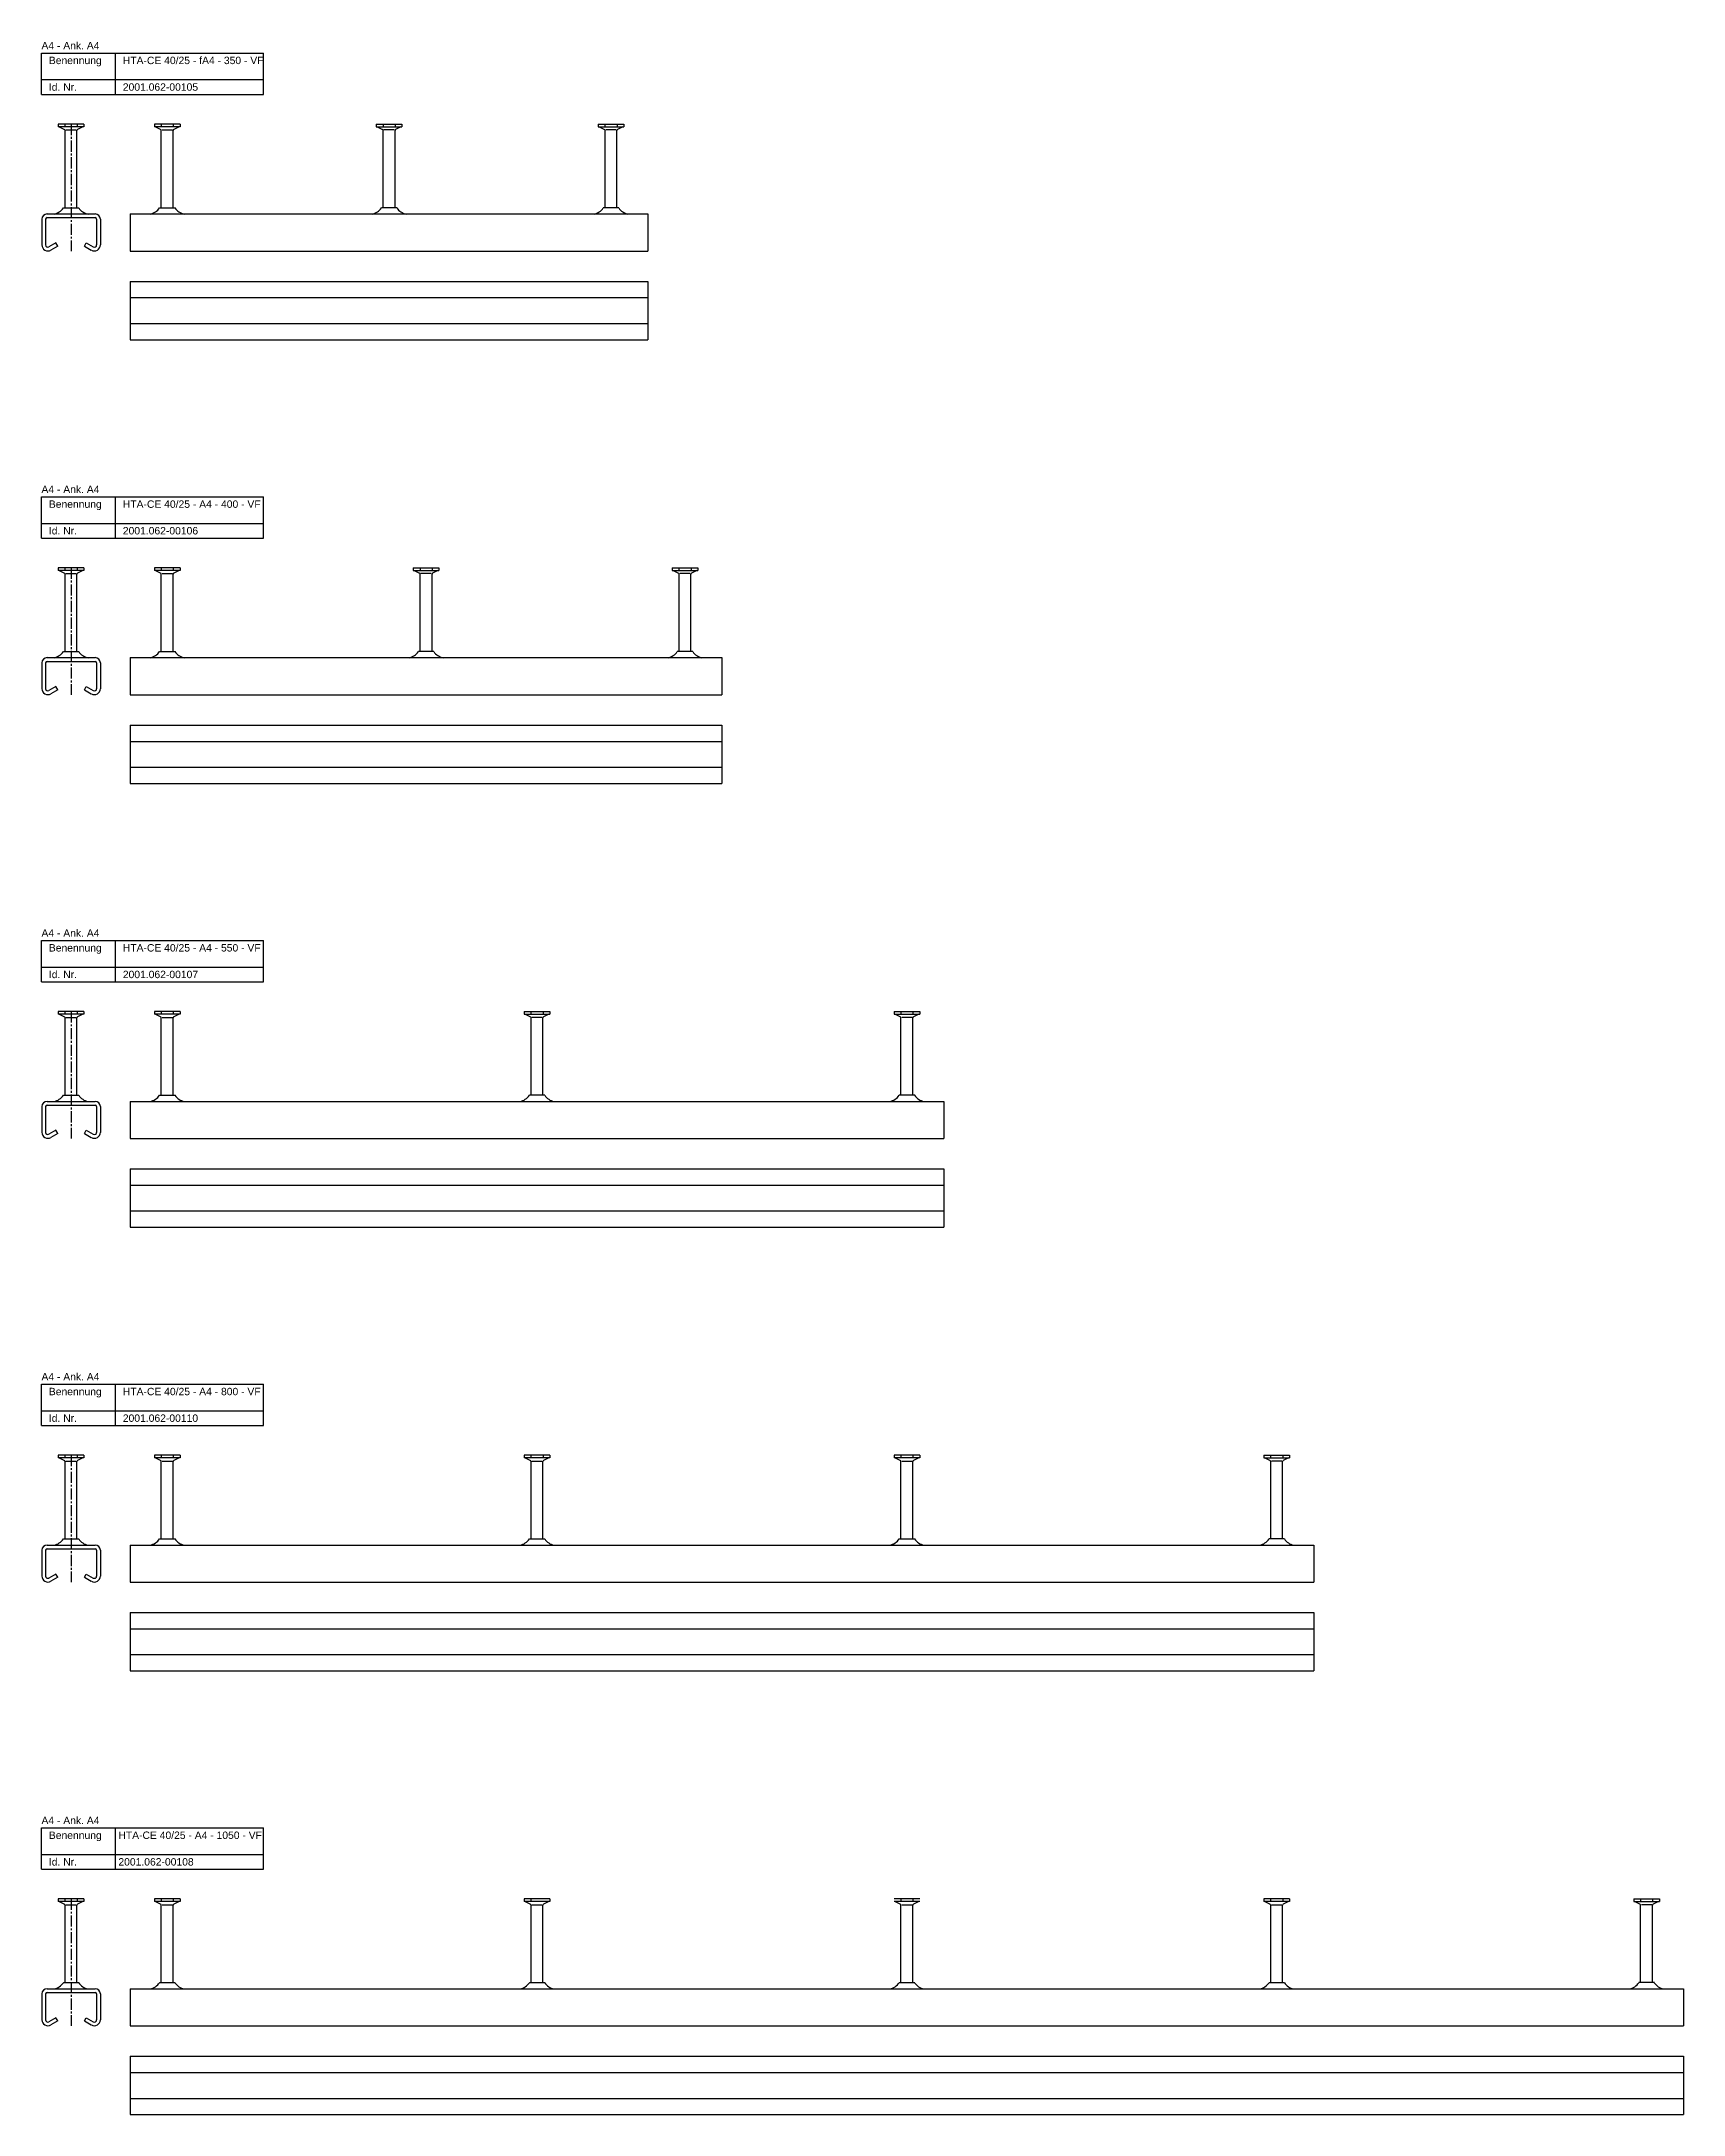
# Model space of a CAD drawing. Header units: millimetres. Extents: x 11969 to 26348, y -459 to 2743.
# Drawn here: x 20218 to 21328, y 141 to 1543 of the extents above; entities that cross this region are included whole.
import ezdxf

# ---------------------------------------------------------------- set-up
doc = ezdxf.new("R2010")
doc.units = ezdxf.units.MM
doc.header["$LTSCALE"] = 10
doc.linetypes.add('MITTE2', pattern=[1.125, 0.75, -0.125, 0.125, -0.125])
doc.layers.add('HALFEN', color=2, linetype='CONTINUOUS')
doc.styles.add('ARIAL50', font='arial.ttf', dxfattribs={"height": 5})

msp = doc.modelspace()

# ---------------------------------------------------------------- texts
at = {"layer": 'HALFEN', "style": 'ARIAL50'}
for s, p in [('A4 - Ank. A4', (20218.2, 1537.7)), ('Benennung', (20223.2, 1527.7)), ('HTA-CE 40/25 - fA4 - 350 - VF', (20273.2, 1527.7)), ('Id. Nr.', (20223.2, 1509.7)), ('2001.062-00105', (20273.2, 1509.7)), ('A4 - Ank. A4', (20218.2, 1237.7)), ('Benennung', (20223.2, 1227.7)), ('HTA-CE 40/25 - A4 - 400 - VF', (20273.2, 1227.7)), ('Id. Nr.', (20223.2, 1209.7)), ('2001.062-00106', (20273.2, 1209.7)), ('A4 - Ank. A4', (20218.2, 937.7)), ('Benennung', (20223.2, 927.7)), ('HTA-CE 40/25 - A4 - 550 - VF', (20273.2, 927.7)), ('Id. Nr.', (20223.2, 909.7)), ('2001.062-00107', (20273.2, 909.7)), ('A4 - Ank. A4', (20218.2, 637.7)), ('Benennung', (20223.2, 627.7)), ('HTA-CE 40/25 - A4 - 800 - VF', (20273.2, 627.7)), ('Id. Nr.', (20223.2, 609.7)), ('2001.062-00110', (20273.2, 609.7)), ('A4 - Ank. A4', (20218.2, 337.7)), ('Benennung', (20223.2, 327.7)), ('HTA-CE 40/25 - A4 - 1050 - VF', (20270.2, 327.7)), ('Id. Nr.', (20223.2, 309.7)), ('2001.062-00108', (20270.2, 309.7))]:
    msp.add_text(s, height=5, dxfattribs=at).set_placement(p)

# ---------------------------------------------------------------- linework, layer by layer
at = {"layer": 'HALFEN'}
for p, q in [((20218.2, 1535.2), (20368.2, 1535.2)), ((20218.2, 1507.2), (20218.2, 1535.2)), ((20268.2, 1507.2), (20268.2, 1535.2)), ((20368.2, 1507.2), (20368.2, 1535.2)), ((20218.2, 1517.2), (20368.2, 1517.2)), ((20218.2, 1507.2), (20368.2, 1507.2)), ((20246.9, 1487.2), (20229.5, 1487.2)), ((20229.5, 1487.2), (20229.5, 1485.3)), ((20234.1, 1487), (20234.1, 1485.6)), ((20242.3, 1487), (20242.3, 1485.6)), ((20246.9, 1487.2), (20246.9, 1485.3)), ((20311.9, 1487.2), (20294.5, 1487.2)), ((20294.5, 1487.2), (20294.5, 1485.3)), ((20299.1, 1487), (20299.1, 1485.6)), ((20307.3, 1487), (20307.3, 1485.6)), ((20311.9, 1487.2), (20311.9, 1485.3)), ((20444.5, 1487.2), (20461.9, 1487.2)), ((20444.5, 1487.2), (20444.5, 1485.3)), ((20449.1, 1487), (20449.1, 1485.6)), ((20457.3, 1487), (20457.3, 1485.6)), ((20461.9, 1487.2), (20461.9, 1485.3)), ((20594.5, 1487.2), (20611.9, 1487.2)), ((20594.5, 1487.2), (20594.5, 1485.3)), ((20599.1, 1487), (20599.1, 1485.6)), ((20607.3, 1487), (20607.3, 1485.6)), ((20611.9, 1487.2), (20611.9, 1485.3)), ((20246.9, 1485.3), (20229.5, 1485.3)), ((20230.2, 1485.3), (20233.8, 1483.5)), ((20234.2, 1430.6), (20234.2, 1482.8)), ((20234.7, 1483.2), (20241.7, 1483.2)), ((20242.2, 1430.6), (20242.2, 1482.8)), ((20246.2, 1485.3), (20242.6, 1483.5)), ((20311.9, 1485.3), (20294.5, 1485.3)), ((20295.2, 1485.3), (20298.8, 1483.5)), ((20299.2, 1430.6), (20299.2, 1482.8)), ((20299.7, 1483.2), (20306.7, 1483.2)), ((20307.2, 1430.6), (20307.2, 1482.8)), ((20311.2, 1485.3), (20307.6, 1483.5)), ((20444.5, 1485.3), (20461.9, 1485.3)), ((20445.2, 1485.3), (20448.8, 1483.5)), ((20449.2, 1430.6), (20449.2, 1482.8)), ((20456.7, 1483.2), (20449.7, 1483.2)), ((20457.2, 1430.6), (20457.2, 1482.8)), ((20461.2, 1485.3), (20457.6, 1483.5)), ((20594.5, 1485.3), (20611.9, 1485.3)), ((20595.2, 1485.3), (20598.8, 1483.5)), ((20599.2, 1430.6), (20599.2, 1482.8)), ((20606.7, 1483.2), (20599.7, 1483.2)), ((20607.2, 1430.6), (20607.2, 1482.8)), ((20611.2, 1485.3), (20607.6, 1483.5)), ((20233, 1430.6), (20243.5, 1430.6)), ((20298, 1430.6), (20308.5, 1430.6)), ((20458.5, 1430.6), (20448, 1430.6)), ((20608.5, 1430.6), (20598, 1430.6)), ((20218.5, 1422.9), (20218.5, 1405.4)), ((20221, 1422.9), (20221, 1405.4)), ((20222, 1426.4), (20254.5, 1426.4)), ((20222, 1423.9), (20254.5, 1423.9)), ((20255.5, 1422.9), (20255.5, 1405.4)), ((20258, 1422.9), (20258, 1405.4)), ((20278.2, 1426.4), (20628.2, 1426.4)), ((20278.2, 1426.4), (20278.2, 1401.3)), ((20628.2, 1426.4), (20628.2, 1401.3)), ((20227.9, 1406.8), (20223.2, 1404.1)), ((20229.2, 1404.7), (20224.5, 1401.9)), ((20229.2, 1404.7), (20227.9, 1406.8)), ((20247.2, 1404.7), (20248.5, 1406.8)), ((20247.2, 1404.7), (20251.9, 1401.9)), ((20248.5, 1406.8), (20253.2, 1404.1)), ((20278.2, 1401.3), (20628.2, 1401.3)), ((20278.2, 1380.8), (20628.2, 1380.8)), ((20278.2, 1380.8), (20278.2, 1341.3)), ((20628.2, 1380.8), (20628.2, 1341.3)), ((20278.2, 1369.8), (20628.2, 1369.8)), ((20278.2, 1352.3), (20628.2, 1352.3)), ((20278.2, 1341.3), (20628.2, 1341.3)), ((20218.2, 1235.2), (20368.2, 1235.2)), ((20218.2, 1207.2), (20218.2, 1235.2)), ((20268.2, 1207.2), (20268.2, 1235.2)), ((20368.2, 1207.2), (20368.2, 1235.2)), ((20218.2, 1217.2), (20368.2, 1217.2)), ((20218.2, 1207.2), (20368.2, 1207.2)), ((20246.9, 1187.2), (20229.5, 1187.2)), ((20229.5, 1187.2), (20229.5, 1185.3)), ((20246.9, 1185.3), (20229.5, 1185.3)), ((20230.2, 1185.3), (20233.8, 1183.5)), ((20234.1, 1187), (20234.1, 1185.6)), ((20234.2, 1130.6), (20234.2, 1182.8)), ((20234.7, 1183.2), (20241.7, 1183.2)), ((20242.2, 1130.6), (20242.2, 1182.8)), ((20242.3, 1187), (20242.3, 1185.6)), ((20246.2, 1185.3), (20242.6, 1183.5)), ((20246.9, 1187.2), (20246.9, 1185.3)), ((20311.9, 1187.2), (20294.5, 1187.2)), ((20294.5, 1187.2), (20294.5, 1185.3)), ((20311.9, 1185.3), (20294.5, 1185.3)), ((20295.2, 1185.3), (20298.8, 1183.5)), ((20299.1, 1187), (20299.1, 1185.6)), ((20299.2, 1130.6), (20299.2, 1182.8)), ((20299.7, 1183.2), (20306.7, 1183.2)), ((20307.2, 1130.6), (20307.2, 1182.8)), ((20307.3, 1187), (20307.3, 1185.6)), ((20311.2, 1185.3), (20307.6, 1183.5)), ((20311.9, 1187.2), (20311.9, 1185.3)), ((20469.5, 1187.2), (20486.9, 1187.2)), ((20469.5, 1187.2), (20469.5, 1185.3)), ((20469.5, 1185.3), (20486.9, 1185.3)), ((20470.2, 1185.3), (20473.8, 1183.5)), ((20474.1, 1187), (20474.1, 1185.6)), ((20474.2, 1130.6), (20474.2, 1182.8)), ((20481.7, 1183.2), (20474.7, 1183.2)), ((20482.2, 1130.6), (20482.2, 1182.8)), ((20482.3, 1187), (20482.3, 1185.6)), ((20486.2, 1185.3), (20482.6, 1183.5)), ((20486.9, 1187.2), (20486.9, 1185.3)), ((20644.5, 1187.2), (20661.9, 1187.2)), ((20644.5, 1187.2), (20644.5, 1185.3)), ((20644.5, 1185.3), (20661.9, 1185.3)), ((20645.2, 1185.3), (20648.8, 1183.5)), ((20649.1, 1187), (20649.1, 1185.6)), ((20649.2, 1130.6), (20649.2, 1182.8)), ((20656.7, 1183.2), (20649.7, 1183.2)), ((20657.2, 1130.6), (20657.2, 1182.8)), ((20657.3, 1187), (20657.3, 1185.6)), ((20661.2, 1185.3), (20657.6, 1183.5)), ((20661.9, 1187.2), (20661.9, 1185.3)), ((20218.5, 1122.9), (20218.5, 1105.4)), ((20221, 1122.9), (20221, 1105.4)), ((20222, 1126.4), (20254.5, 1126.4)), ((20222, 1123.9), (20254.5, 1123.9)), ((20233, 1130.6), (20243.5, 1130.6)), ((20255.5, 1122.9), (20255.5, 1105.4)), ((20258, 1122.9), (20258, 1105.4)), ((20278.2, 1126.4), (20678.2, 1126.4)), ((20278.2, 1126.4), (20278.2, 1101.3)), ((20298, 1130.6), (20308.5, 1130.6)), ((20483.5, 1130.6), (20473, 1130.6)), ((20658.5, 1130.6), (20648, 1130.6)), ((20678.2, 1126.4), (20678.2, 1101.3)), ((20227.9, 1106.8), (20223.2, 1104.1)), ((20229.2, 1104.7), (20224.5, 1101.9)), ((20229.2, 1104.7), (20227.9, 1106.8)), ((20247.2, 1104.7), (20248.5, 1106.8)), ((20247.2, 1104.7), (20251.9, 1101.9)), ((20248.5, 1106.8), (20253.2, 1104.1)), ((20278.2, 1101.3), (20678.2, 1101.3)), ((20278.2, 1080.8), (20678.2, 1080.8)), ((20278.2, 1080.8), (20278.2, 1041.3)), ((20678.2, 1080.8), (20678.2, 1041.3)), ((20278.2, 1069.8), (20678.2, 1069.8)), ((20278.2, 1052.3), (20678.2, 1052.3)), ((20278.2, 1041.3), (20678.2, 1041.3)), ((20218.2, 935.2), (20368.2, 935.2)), ((20218.2, 907.2), (20218.2, 935.2)), ((20268.2, 907.2), (20268.2, 935.2)), ((20368.2, 907.2), (20368.2, 935.2)), ((20218.2, 917.2), (20368.2, 917.2)), ((20218.2, 907.2), (20368.2, 907.2)), ((20246.9, 887.2), (20229.5, 887.2)), ((20229.5, 887.2), (20229.5, 885.3)), ((20246.9, 885.3), (20229.5, 885.3)), ((20230.2, 885.3), (20233.8, 883.5)), ((20234.1, 887), (20234.1, 885.6)), ((20234.7, 883.2), (20241.7, 883.2)), ((20242.3, 887), (20242.3, 885.6)), ((20246.2, 885.3), (20242.6, 883.5)), ((20246.9, 887.2), (20246.9, 885.3)), ((20311.9, 887.2), (20294.5, 887.2)), ((20294.5, 887.2), (20294.5, 885.3)), ((20311.9, 885.3), (20294.5, 885.3)), ((20295.2, 885.3), (20298.8, 883.5)), ((20299.1, 887), (20299.1, 885.6)), ((20299.7, 883.2), (20306.7, 883.2)), ((20307.3, 887), (20307.3, 885.6)), ((20311.2, 885.3), (20307.6, 883.5)), ((20311.9, 887.2), (20311.9, 885.3)), ((20544.5, 887.2), (20561.9, 887.2)), ((20544.5, 887.2), (20544.5, 885.3)), ((20544.5, 885.3), (20561.9, 885.3)), ((20545.2, 885.3), (20548.8, 883.5)), ((20549.1, 887), (20549.1, 885.6)), ((20556.7, 883.2), (20549.7, 883.2)), ((20557.3, 887), (20557.3, 885.6)), ((20561.2, 885.3), (20557.6, 883.5)), ((20561.9, 887.2), (20561.9, 885.3)), ((20794.5, 887.2), (20811.9, 887.2)), ((20794.5, 887.2), (20794.5, 885.3)), ((20794.5, 885.3), (20811.9, 885.3)), ((20795.2, 885.3), (20798.8, 883.5)), ((20799.1, 887), (20799.1, 885.6)), ((20806.7, 883.2), (20799.7, 883.2)), ((20807.3, 887), (20807.3, 885.6)), ((20811.2, 885.3), (20807.6, 883.5)), ((20811.9, 887.2), (20811.9, 885.3)), ((20234.2, 830.6), (20234.2, 882.8)), ((20242.2, 830.6), (20242.2, 882.8)), ((20299.2, 830.6), (20299.2, 882.8)), ((20307.2, 830.6), (20307.2, 882.8)), ((20549.2, 830.6), (20549.2, 882.8)), ((20557.2, 830.6), (20557.2, 882.8)), ((20799.2, 830.6), (20799.2, 882.8)), ((20807.2, 830.6), (20807.2, 882.8)), ((20233, 830.6), (20243.5, 830.6)), ((20298, 830.6), (20308.5, 830.6)), ((20558.5, 830.6), (20548, 830.6)), ((20808.5, 830.6), (20798, 830.6)), ((20218.5, 822.9), (20218.5, 805.4)), ((20221, 822.9), (20221, 805.4)), ((20222, 826.4), (20254.5, 826.4)), ((20222, 823.9), (20254.5, 823.9)), ((20255.5, 822.9), (20255.5, 805.4)), ((20258, 822.9), (20258, 805.4)), ((20278.2, 826.4), (20828.2, 826.4)), ((20278.2, 826.4), (20278.2, 801.3)), ((20828.2, 826.4), (20828.2, 801.3)), ((20227.9, 806.8), (20223.2, 804.1)), ((20229.2, 804.7), (20224.5, 801.9)), ((20229.2, 804.7), (20227.9, 806.8)), ((20247.2, 804.7), (20248.5, 806.8)), ((20247.2, 804.7), (20251.9, 801.9)), ((20248.5, 806.8), (20253.2, 804.1)), ((20278.2, 801.3), (20828.2, 801.3)), ((20278.2, 780.8), (20828.2, 780.8)), ((20278.2, 780.8), (20278.2, 741.3)), ((20828.2, 780.8), (20828.2, 741.3)), ((20278.2, 769.8), (20828.2, 769.8)), ((20278.2, 752.3), (20828.2, 752.3)), ((20278.2, 741.3), (20828.2, 741.3)), ((20218.2, 635.2), (20368.2, 635.2)), ((20218.2, 607.2), (20218.2, 635.2)), ((20268.2, 607.2), (20268.2, 635.2)), ((20368.2, 607.2), (20368.2, 635.2)), ((20218.2, 617.2), (20368.2, 617.2)), ((20218.2, 607.2), (20368.2, 607.2)), ((20246.9, 587.2), (20229.5, 587.2)), ((20229.5, 587.2), (20229.5, 585.3)), ((20246.9, 585.3), (20229.5, 585.3)), ((20230.2, 585.3), (20233.8, 583.5)), ((20234.1, 587), (20234.1, 585.6)), ((20234.2, 530.6), (20234.2, 582.8)), ((20234.7, 583.2), (20241.7, 583.2)), ((20242.2, 530.6), (20242.2, 582.8)), ((20242.3, 587), (20242.3, 585.6)), ((20246.2, 585.3), (20242.6, 583.5)), ((20246.9, 587.2), (20246.9, 585.3)), ((20311.9, 587.2), (20294.5, 587.2)), ((20294.5, 587.2), (20294.5, 585.3)), ((20311.9, 585.3), (20294.5, 585.3)), ((20295.2, 585.3), (20298.8, 583.5)), ((20299.1, 587), (20299.1, 585.6)), ((20299.2, 530.6), (20299.2, 582.8)), ((20299.7, 583.2), (20306.7, 583.2)), ((20307.2, 530.6), (20307.2, 582.8)), ((20307.3, 587), (20307.3, 585.6)), ((20311.2, 585.3), (20307.6, 583.5)), ((20311.9, 587.2), (20311.9, 585.3)), ((20561.9, 587.2), (20544.5, 587.2)), ((20544.5, 587.2), (20544.5, 585.3)), ((20561.9, 585.3), (20544.5, 585.3)), ((20545.2, 585.3), (20548.8, 583.5)), ((20549.1, 587), (20549.1, 585.6)), ((20549.2, 530.6), (20549.2, 582.8)), ((20549.7, 583.2), (20556.7, 583.2)), ((20557.2, 530.6), (20557.2, 582.8)), ((20557.3, 587), (20557.3, 585.6)), ((20561.2, 585.3), (20557.6, 583.5)), ((20561.9, 587.2), (20561.9, 585.3)), ((20811.9, 587.2), (20794.5, 587.2)), ((20794.5, 587.2), (20794.5, 585.3)), ((20811.9, 585.3), (20794.5, 585.3)), ((20795.2, 585.3), (20798.8, 583.5)), ((20799.1, 587), (20799.1, 585.6)), ((20799.2, 530.6), (20799.2, 582.8)), ((20799.7, 583.2), (20806.7, 583.2)), ((20807.2, 530.6), (20807.2, 582.8)), ((20807.3, 587), (20807.3, 585.6)), ((20811.2, 585.3), (20807.6, 583.5)), ((20811.9, 587.2), (20811.9, 585.3)), ((21044.5, 587.2), (21061.9, 587.2)), ((21044.5, 587.2), (21044.5, 585.3)), ((21044.5, 585.3), (21061.9, 585.3)), ((21045.2, 585.3), (21048.8, 583.5)), ((21049.1, 587), (21049.1, 585.6)), ((21049.2, 530.6), (21049.2, 582.8)), ((21056.7, 583.2), (21049.7, 583.2)), ((21057.2, 530.6), (21057.2, 582.8)), ((21057.3, 587), (21057.3, 585.6)), ((21061.2, 585.3), (21057.6, 583.5)), ((21061.9, 587.2), (21061.9, 585.3)), ((20218.5, 522.9), (20218.5, 505.4)), ((20221, 522.9), (20221, 505.4)), ((20222, 526.4), (20254.5, 526.4)), ((20222, 523.9), (20254.5, 523.9)), ((20233, 530.6), (20243.5, 530.6)), ((20255.5, 522.9), (20255.5, 505.4)), ((20258, 522.9), (20258, 505.4)), ((20278.2, 526.4), (21078.2, 526.4)), ((20278.2, 526.4), (20278.2, 501.3)), ((20298, 530.6), (20308.5, 530.6)), ((20548, 530.6), (20558.5, 530.6)), ((20798, 530.6), (20808.5, 530.6)), ((21058.5, 530.6), (21048, 530.6)), ((21078.2, 526.4), (21078.2, 501.3)), ((20227.9, 506.8), (20223.2, 504.1)), ((20229.2, 504.7), (20224.5, 501.9)), ((20229.2, 504.7), (20227.9, 506.8)), ((20247.2, 504.7), (20248.5, 506.8)), ((20247.2, 504.7), (20251.9, 501.9)), ((20248.5, 506.8), (20253.2, 504.1)), ((20278.2, 501.3), (21078.2, 501.3)), ((20278.2, 480.8), (21078.2, 480.8)), ((20278.2, 480.8), (20278.2, 441.3)), ((21078.2, 480.8), (21078.2, 441.3)), ((20278.2, 469.8), (21078.2, 469.8)), ((20278.2, 452.3), (21078.2, 452.3)), ((20278.2, 441.3), (21078.2, 441.3)), ((20218.2, 335.2), (20368.2, 335.2)), ((20218.2, 307.2), (20218.2, 335.2)), ((20268.2, 307.2), (20268.2, 335.2)), ((20368.2, 307.2), (20368.2, 335.2)), ((20218.2, 317.2), (20368.2, 317.2)), ((20218.2, 307.2), (20368.2, 307.2)), ((20246.9, 287.2), (20229.5, 287.2)), ((20229.5, 287.2), (20229.5, 285.3)), ((20246.9, 285.3), (20229.5, 285.3)), ((20230.2, 285.3), (20233.8, 283.5)), ((20234.1, 287), (20234.1, 285.6)), ((20234.2, 230.6), (20234.2, 282.8)), ((20234.7, 283.2), (20241.7, 283.2)), ((20242.2, 230.6), (20242.2, 282.8)), ((20242.3, 287), (20242.3, 285.6)), ((20246.2, 285.3), (20242.6, 283.5)), ((20246.9, 287.2), (20246.9, 285.3)), ((20311.9, 287.2), (20294.5, 287.2)), ((20294.5, 287.2), (20294.5, 285.3)), ((20311.9, 285.3), (20294.5, 285.3)), ((20295.2, 285.3), (20298.8, 283.5)), ((20299.1, 287), (20299.1, 285.6)), ((20299.2, 230.6), (20299.2, 282.8)), ((20299.7, 283.2), (20306.7, 283.2)), ((20307.2, 230.6), (20307.2, 282.8)), ((20307.3, 287), (20307.3, 285.6)), ((20311.2, 285.3), (20307.6, 283.5)), ((20311.9, 287.2), (20311.9, 285.3)), ((20561.9, 287.2), (20544.5, 287.2)), ((20544.5, 287.2), (20544.5, 285.3)), ((20561.9, 285.3), (20544.5, 285.3)), ((20545.2, 285.3), (20548.8, 283.5)), ((20549.1, 287), (20549.1, 285.6)), ((20549.2, 230.6), (20549.2, 282.8)), ((20549.7, 283.2), (20556.7, 283.2)), ((20557.2, 230.6), (20557.2, 282.8)), ((20561.2, 285.3), (20557.6, 283.5)), ((20561.9, 287.2), (20561.9, 285.3)), ((20811.9, 287.2), (20794.5, 287.2)), ((20811.9, 285.3), (20794.5, 285.3)), ((20795.2, 285.3), (20798.8, 283.5)), ((20799.1, 287), (20799.1, 285.6)), ((20799.2, 230.6), (20799.2, 282.8)), ((20799.7, 283.2), (20806.7, 283.2)), ((20807.2, 230.6), (20807.2, 282.8)), ((20807.3, 287), (20807.3, 285.6)), ((20811.2, 285.3), (20807.6, 283.5)), ((21061.9, 287.2), (21044.5, 287.2)), ((21044.5, 287.2), (21044.5, 285.3)), ((21061.9, 285.3), (21044.5, 285.3)), ((21045.2, 285.3), (21048.8, 283.5)), ((21049.1, 287), (21049.1, 285.6)), ((21049.2, 230.6), (21049.2, 282.8)), ((21049.7, 283.2), (21056.7, 283.2)), ((21057.2, 230.6), (21057.2, 282.8)), ((21057.3, 287), (21057.3, 285.6)), ((21061.2, 285.3), (21057.6, 283.5)), ((21061.9, 287.2), (21061.9, 285.3)), ((21294.5, 287.2), (21311.9, 287.2)), ((21294.5, 287.2), (21294.5, 285.3)), ((21294.5, 285.3), (21311.9, 285.3)), ((21295.2, 285.3), (21298.8, 283.5)), ((21299.1, 287), (21299.1, 285.6)), ((21299.2, 230.6), (21299.2, 282.8)), ((21306.7, 283.2), (21299.7, 283.2)), ((21307.2, 230.6), (21307.2, 282.8)), ((21307.3, 287), (21307.3, 285.6)), ((21311.2, 285.3), (21307.6, 283.5)), ((21311.9, 287.2), (21311.9, 285.3)), ((20222, 226.4), (20254.5, 226.4)), ((20233, 230.6), (20243.5, 230.6)), ((20278.2, 226.4), (21328.2, 226.4)), ((20278.2, 226.4), (20278.2, 201.3)), ((20298, 230.6), (20308.5, 230.6)), ((20548, 230.6), (20558.5, 230.6)), ((20798, 230.6), (20808.5, 230.6)), ((21048, 230.6), (21058.5, 230.6)), ((21308.5, 230.6), (21298, 230.6)), ((21328.2, 226.4), (21328.2, 201.3)), ((20218.5, 222.9), (20218.5, 205.4)), ((20221, 222.9), (20221, 205.4)), ((20222, 223.9), (20254.5, 223.9)), ((20255.5, 222.9), (20255.5, 205.4)), ((20258, 222.9), (20258, 205.4)), ((20227.9, 206.8), (20223.2, 204.1)), ((20229.2, 204.7), (20224.5, 201.9)), ((20229.2, 204.7), (20227.9, 206.8)), ((20247.2, 204.7), (20248.5, 206.8)), ((20247.2, 204.7), (20251.9, 201.9)), ((20248.5, 206.8), (20253.2, 204.1)), ((20278.2, 201.3), (21328.2, 201.3)), ((20278.2, 180.8), (21328.2, 180.8)), ((20278.2, 180.8), (20278.2, 141.3)), ((20278.2, 169.8), (21328.2, 169.8)), ((21328.2, 180.8), (21328.2, 141.3)), ((20278.2, 152.3), (21328.2, 152.3)), ((20278.2, 141.3), (21328.2, 141.3))]:
    msp.add_line(p, q, dxfattribs=at)
at = {"layer": 'HALFEN', "color": 1, "linetype": 'MITTE2'}
for p, q in [((20238.2, 1487.2), (20238.2, 1401.3)), ((20238.2, 1187.2), (20238.2, 1101.3)), ((20238.2, 887.2), (20238.2, 801.3)), ((20238.2, 587.2), (20238.2, 501.3)), ((20238.2, 287.2), (20238.2, 201.3))]:
    msp.add_line(p, q, dxfattribs=at)
at = {"layer": 'HALFEN'}
for centre, radius, start, end in [((20233.4, 1482.8), 0.8, 0, 62.3005), ((20243, 1482.8), 0.8, 117.6995, 180), ((20298.4, 1482.8), 0.8, 0, 62.3005), ((20308, 1482.8), 0.8, 117.6995, 180), ((20448.4, 1482.8), 0.8, 0, 62.3005), ((20458, 1482.8), 0.8, 117.6995, 180), ((20598.4, 1482.8), 0.8, 0, 62.3005), ((20608, 1482.8), 0.8, 117.6995, 180), ((20224.7, 1436.1), 10, 281.7837, 326.0185), ((20251.7, 1436.1), 10, 213.9815, 258.2163), ((20289.7, 1436.1), 10, 281.7837, 326.0185), ((20316.7, 1436.1), 10, 213.9815, 258.2163), ((20439.7, 1436.1), 10, 281.7837, 326.0185), ((20466.7, 1436.1), 10, 213.9815, 258.2163), ((20589.7, 1436.1), 10, 281.7837, 326.0185), ((20616.7, 1436.1), 10, 213.9815, 258.2163), ((20222, 1422.9), 3.5, 90, 180), ((20222, 1422.9), 1, 90, 180), ((20254.5, 1422.9), 3.5, 0, 90), ((20254.5, 1422.9), 1, 0, 90), ((20222.5, 1405.4), 4, 180, 300.4516), ((20222.5, 1405.4), 1.5, 180, 300.4516), ((20254, 1405.4), 4, 239.5484, 0), ((20254, 1405.4), 1.5, 239.5484, 0), ((20233.4, 1182.8), 0.8, 0, 62.3005), ((20243, 1182.8), 0.8, 117.6995, 180), ((20298.4, 1182.8), 0.8, 0, 62.3005), ((20308, 1182.8), 0.8, 117.6995, 180), ((20473.4, 1182.8), 0.8, 0, 62.3005), ((20483, 1182.8), 0.8, 117.6995, 180), ((20648.4, 1182.8), 0.8, 0, 62.3005), ((20658, 1182.8), 0.8, 117.6995, 180), ((20222, 1122.9), 3.5, 90, 180), ((20222, 1122.9), 1, 90, 180), ((20224.7, 1136.1), 10, 281.7837, 326.0185), ((20251.7, 1136.1), 10, 213.9815, 258.2163), ((20254.5, 1122.9), 3.5, 0, 90), ((20254.5, 1122.9), 1, 0, 90), ((20289.7, 1136.1), 10, 281.7837, 326.0185), ((20316.7, 1136.1), 10, 213.9815, 258.2163), ((20464.7, 1136.1), 10, 281.7837, 326.0185), ((20491.7, 1136.1), 10, 213.9815, 258.2163), ((20639.7, 1136.1), 10, 281.7837, 326.0185), ((20666.7, 1136.1), 10, 213.9815, 258.2163), ((20222.5, 1105.4), 4, 180, 300.4516), ((20222.5, 1105.4), 1.5, 180, 300.4516), ((20254, 1105.4), 4, 239.5484, 0), ((20254, 1105.4), 1.5, 239.5484, 0), ((20233.4, 882.8), 0.8, 0, 62.3005), ((20243, 882.8), 0.8, 117.6995, 180), ((20298.4, 882.8), 0.8, 0, 62.3005), ((20308, 882.8), 0.8, 117.6995, 180), ((20548.4, 882.8), 0.8, 0, 62.3005), ((20558, 882.8), 0.8, 117.6995, 180), ((20798.4, 882.8), 0.8, 0, 62.3005), ((20808, 882.8), 0.8, 117.6995, 180), ((20224.7, 836.1), 10, 281.7837, 326.0185), ((20251.7, 836.1), 10, 213.9815, 258.2163), ((20289.7, 836.1), 10, 281.7837, 326.0185), ((20316.7, 836.1), 10, 213.9815, 258.2163), ((20539.7, 836.1), 10, 281.7837, 326.0185), ((20566.7, 836.1), 10, 213.9815, 258.2163), ((20789.7, 836.1), 10, 281.7837, 326.0185), ((20816.7, 836.1), 10, 213.9815, 258.2163), ((20222, 822.9), 3.5, 90, 180), ((20222, 822.9), 1, 90, 180), ((20254.5, 822.9), 3.5, 0, 90), ((20254.5, 822.9), 1, 0, 90), ((20222.5, 805.4), 4, 180, 300.4516), ((20222.5, 805.4), 1.5, 180, 300.4516), ((20254, 805.4), 4, 239.5484, 0), ((20254, 805.4), 1.5, 239.5484, 0), ((20233.4, 582.8), 0.8, 0, 62.3005), ((20243, 582.8), 0.8, 117.6995, 180), ((20298.4, 582.8), 0.8, 0, 62.3005), ((20308, 582.8), 0.8, 117.6995, 180), ((20548.4, 582.8), 0.8, 0, 62.3005), ((20558, 582.8), 0.8, 117.6995, 180), ((20798.4, 582.8), 0.8, 0, 62.3005), ((20808, 582.8), 0.8, 117.6995, 180), ((21048.4, 582.8), 0.8, 0, 62.3005), ((21058, 582.8), 0.8, 117.6995, 180), ((20222, 522.9), 3.5, 90, 180), ((20222, 522.9), 1, 90, 180), ((20224.7, 536.1), 10, 281.7837, 326.0185), ((20251.7, 536.1), 10, 213.9815, 258.2163), ((20254.5, 522.9), 3.5, 0, 90), ((20254.5, 522.9), 1, 0, 90), ((20289.7, 536.1), 10, 281.7837, 326.0185), ((20316.7, 536.1), 10, 213.9815, 258.2163), ((20539.7, 536.1), 10, 281.7837, 326.0185), ((20566.7, 536.1), 10, 213.9815, 258.2163), ((20789.7, 536.1), 10, 281.7837, 326.0185), ((20816.7, 536.1), 10, 213.9815, 258.2163), ((21039.7, 536.1), 10, 281.7837, 326.0185), ((21066.7, 536.1), 10, 213.9815, 258.2163), ((20222.5, 505.4), 4, 180, 300.4516), ((20222.5, 505.4), 1.5, 180, 300.4516), ((20254, 505.4), 4, 239.5484, 0), ((20254, 505.4), 1.5, 239.5484, 0), ((20233.4, 282.8), 0.8, 0, 62.3005), ((20243, 282.8), 0.8, 117.6995, 180), ((20298.4, 282.8), 0.8, 0, 62.3005), ((20308, 282.8), 0.8, 117.6995, 180), ((20548.4, 282.8), 0.8, 0, 62.3005), ((20558, 282.8), 0.8, 117.6995, 180), ((20798.4, 282.8), 0.8, 0, 62.3005), ((20808, 282.8), 0.8, 117.6995, 180), ((21048.4, 282.8), 0.8, 0, 62.3005), ((21058, 282.8), 0.8, 117.6995, 180), ((21298.4, 282.8), 0.8, 0, 62.3005), ((21308, 282.8), 0.8, 117.6995, 180), ((20222, 222.9), 3.5, 90, 180), ((20224.7, 236.1), 10, 281.7837, 326.0185), ((20251.7, 236.1), 10, 213.9815, 258.2163), ((20254.5, 222.9), 3.5, 0, 90), ((20289.7, 236.1), 10, 281.7837, 326.0185), ((20316.7, 236.1), 10, 213.9815, 258.2163), ((20539.7, 236.1), 10, 281.7837, 326.0185), ((20566.7, 236.1), 10, 213.9815, 258.2163), ((20789.7, 236.1), 10, 281.7837, 326.0185), ((20816.7, 236.1), 10, 213.9815, 258.2163), ((21039.7, 236.1), 10, 281.7837, 326.0185), ((21066.7, 236.1), 10, 213.9815, 258.2163), ((21289.7, 236.1), 10, 281.7837, 326.0185), ((21316.7, 236.1), 10, 213.9815, 258.2163), ((20222, 222.9), 1, 90, 180), ((20254.5, 222.9), 1, 0, 90), ((20222.5, 205.4), 4, 180, 300.4516), ((20222.5, 205.4), 1.5, 180, 300.4516), ((20254, 205.4), 4, 239.5484, 0), ((20254, 205.4), 1.5, 239.5484, 0)]:
    msp.add_arc(centre, radius, start, end, dxfattribs=at)

msp.set_redraw_order([(e.dxf.handle, doc.entitydb.next_handle()) for e in msp.query("TEXT MTEXT ATTDEF DIMENSION ARC_DIMENSION")])  # texts and dimensions are drawn at this point

doc.saveas('drawing.dxf')
